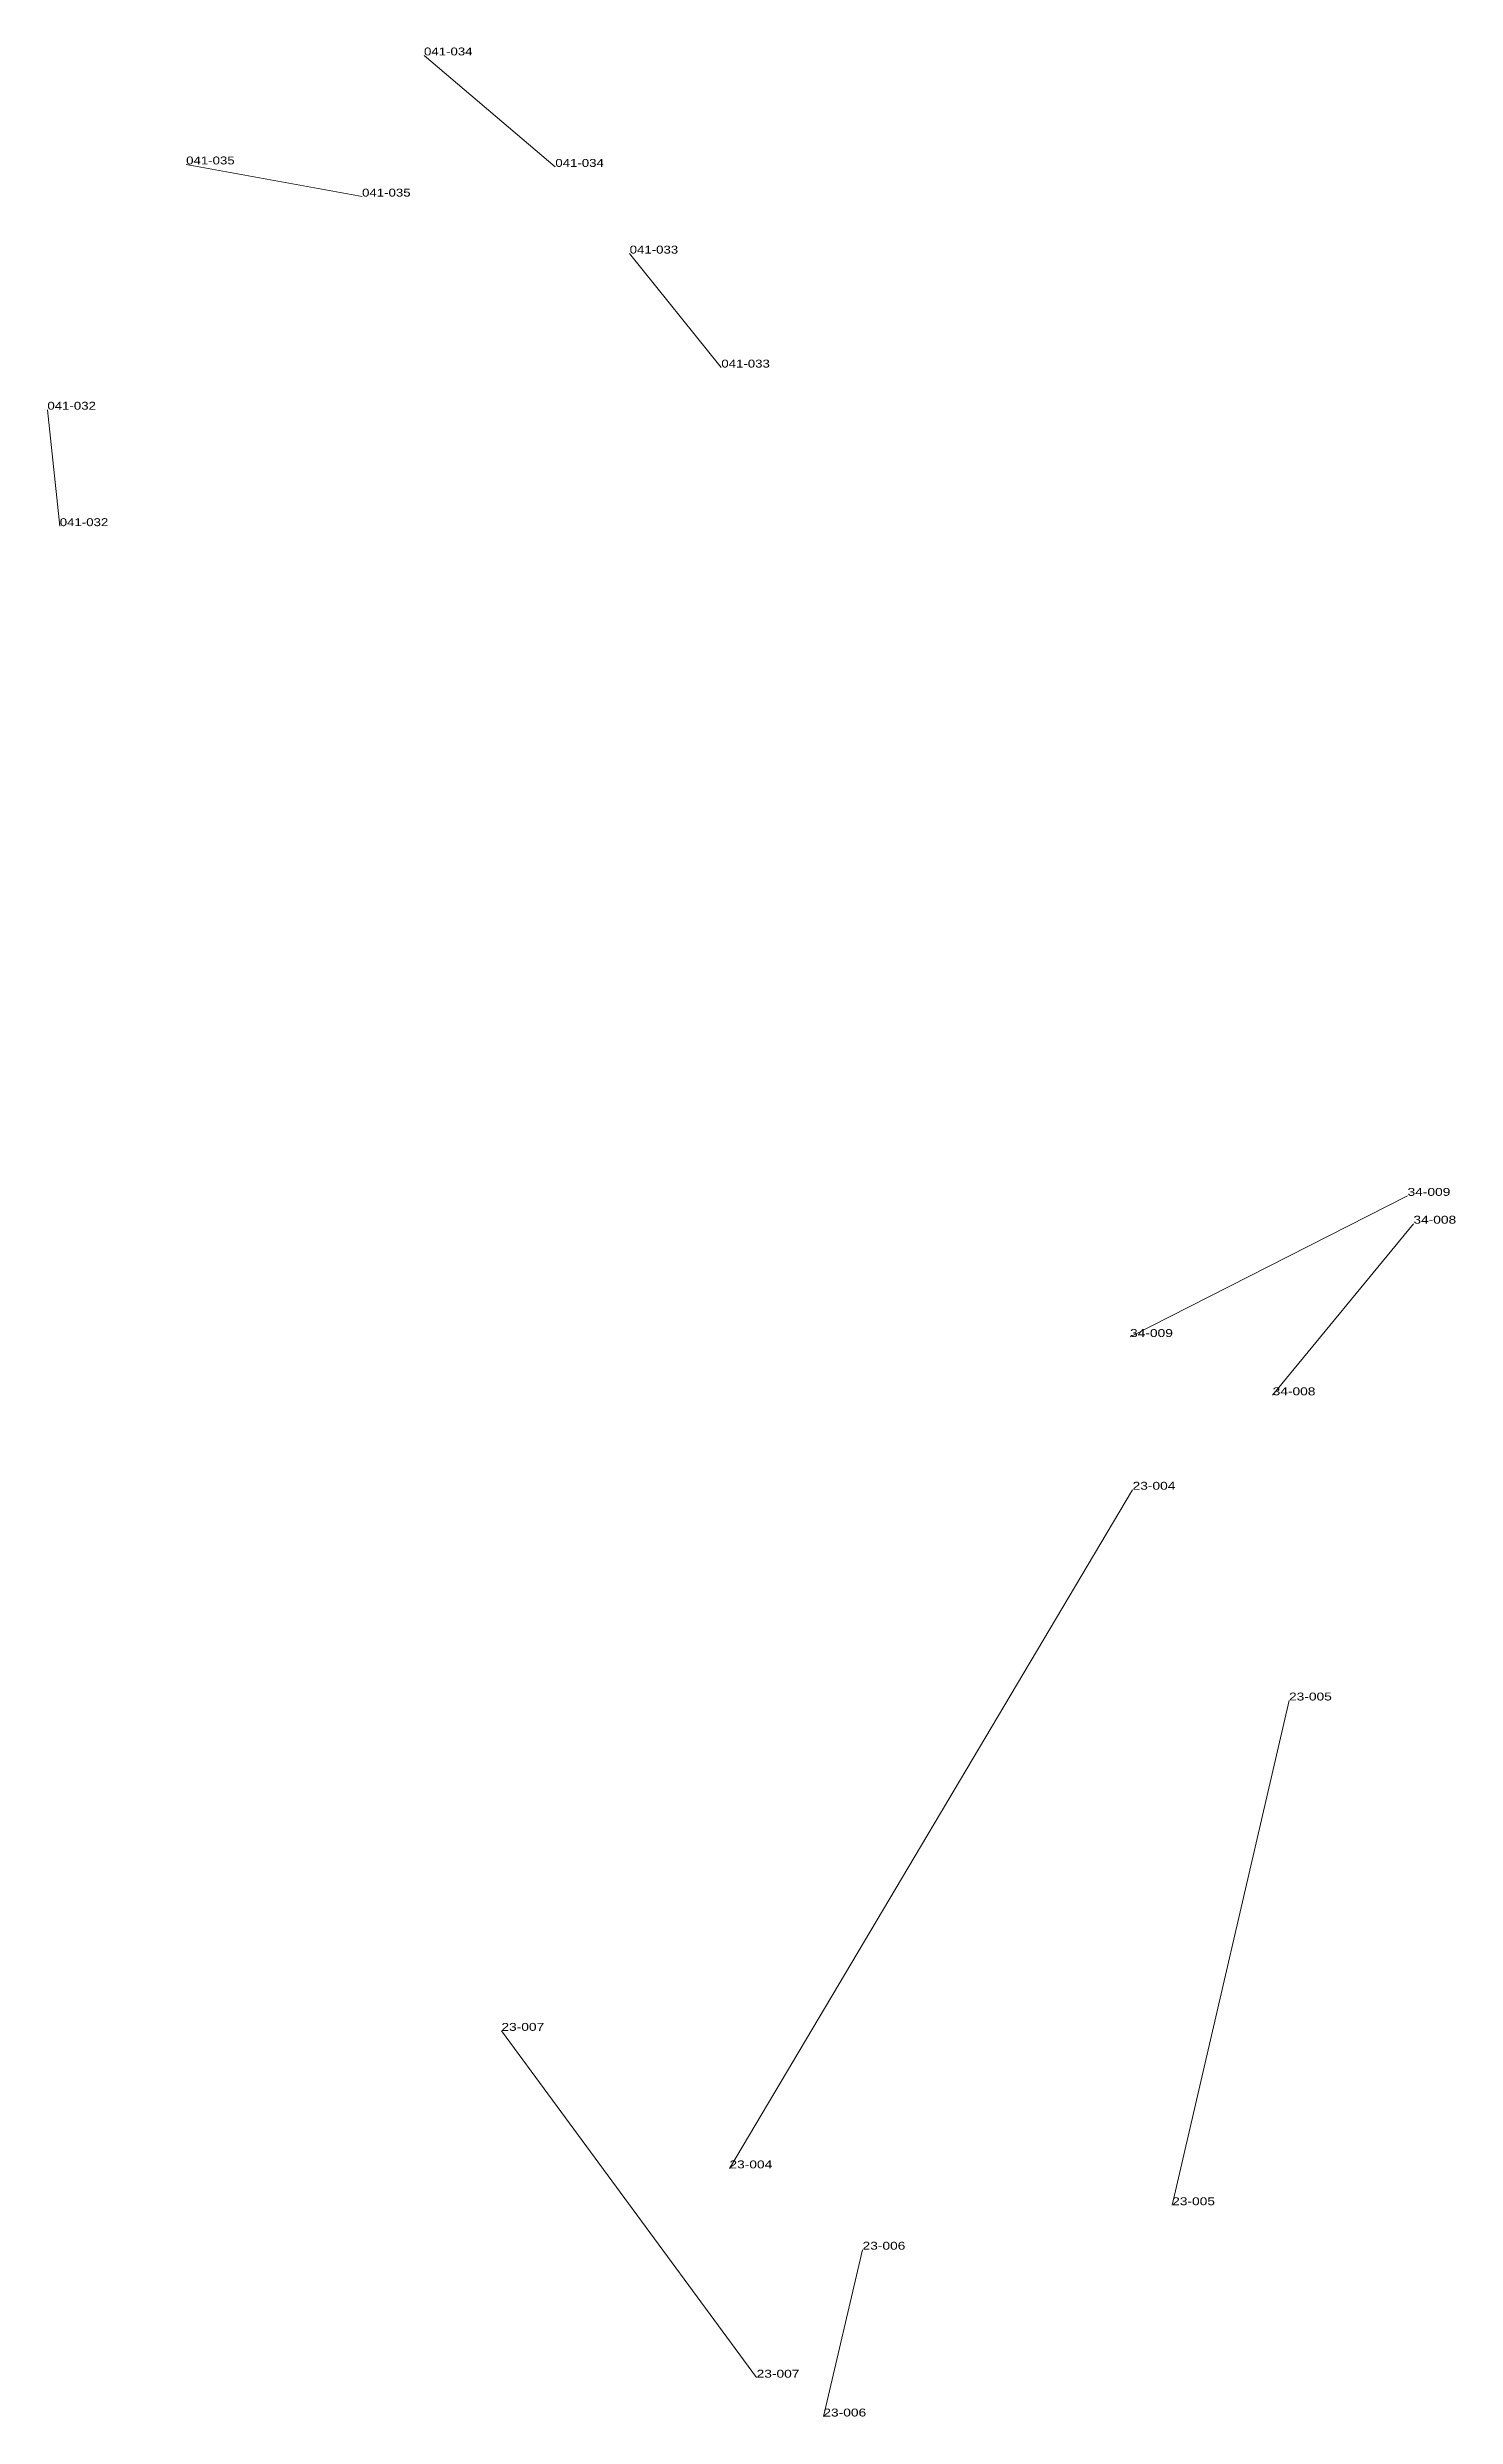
# Model space of a CAD drawing. Header units: metres. Extents: x 571156 to 607184, y 703608 to 727431.
# Drawn here: x 575986 to 576342, y 713954 to 714553 of the extents above; entities that cross this region are included whole.
import ezdxf

# ---------------------------------------------------------------- set-up
doc = ezdxf.new("R2010")
doc.units = ezdxf.units.M
doc.header["$LTSCALE"] = 0.8
doc.layers.add('60', color=7, linetype='Continuous', lineweight=13)
doc.layers.add('61', color=7, linetype='Continuous')

msp = doc.modelspace()

# ---------------------------------------------------------------- texts
at = {"layer": '60'}
for s, width, p in [('041-034', 1.25, (576080.86, 714550.96)), ('041-034', 1.25, (576080.86, 714550.96)), ('041-035', 1.25, (576020.72, 714523.4)), ('041-035', 1.25, (576020.72, 714523.4)), ('041-033', 1.25, (576156.03, 714472.03)), ('041-033', 1.25, (576156.03, 714472.03)), ('041-032', 1.25, (575985.64, 714461.38)), ('041-032', 1.25, (575985.64, 714461.38)), ('34-009', 1.3, (576259.37, 714226.92)), ('34-008', 1.3, (576295.41, 714212.18)), ('23-007', 1.3, (576100.43, 714051.48)), ('23-004', 1.3, (576158.08, 714016.71)), ('23-005', 1.3, (576270.01, 714007.39)), ('23-006', 1.3, (576181.83, 713953.97))]:
    msp.add_text(s, height=2, dxfattribs=dict(at, width=width)).set_placement(p)
at = {"layer": '61'}
for s, width, p in [('041-034', 1.25, (576114.06, 714522.77)), ('041-034', 1.25, (576114.06, 714522.77)), ('041-035', 1.25, (576065.2, 714515.26)), ('041-035', 1.25, (576065.2, 714515.26)), ('041-033', 1.25, (576132.85, 714500.85)), ('041-033', 1.25, (576132.85, 714500.85)), ('041-032', 1.25, (575988.77, 714431.94)), ('041-032', 1.25, (575988.77, 714431.94)), ('34-009', 1.3, (576329.52, 714262.6)), ('34-008', 1.3, (576331, 714255.57)), ('23-004', 1.3, (576260, 714188.3)), ('23-005', 1.3, (576299.56, 714135.01)), ('23-006', 1.3, (576191.73, 713996.15)), ('23-007', 1.3, (576164.95, 713963.79))]:
    msp.add_text(s, height=2, dxfattribs=dict(at, width=width)).set_placement(p)

# ---------------------------------------------------------------- linework, layer by layer
at = {"layer": '60'}
for p, q in [((576114.06, 714522.77), (576080.86, 714550.96)), ((576114.06, 714522.77), (576080.86, 714550.96)), ((576065.2, 714515.26), (576020.72, 714523.4)), ((576065.2, 714515.26), (576020.72, 714523.4)), ((576132.85, 714500.85), (576156.03, 714472.03)), ((576132.85, 714500.85), (576156.03, 714472.03)), ((575988.77, 714431.94), (575985.64, 714461.38)), ((575988.77, 714431.94), (575985.64, 714461.38)), ((576329.52, 714262.6), (576259.37, 714226.92)), ((576331, 714255.57), (576295.41, 714212.18)), ((576260, 714188.3), (576158.08, 714016.71)), ((576299.56, 714135.01), (576270.01, 714007.39)), ((576164.95, 713963.79), (576100.43, 714051.48)), ((576191.73, 713996.15), (576181.83, 713953.97))]:
    msp.add_line(p, q, dxfattribs=at)

msp.set_redraw_order([(e.dxf.handle, doc.entitydb.next_handle()) for e in msp.query("TEXT MTEXT ATTDEF DIMENSION ARC_DIMENSION")])  # texts and dimensions are drawn at this point

doc.saveas('drawing.dxf')
